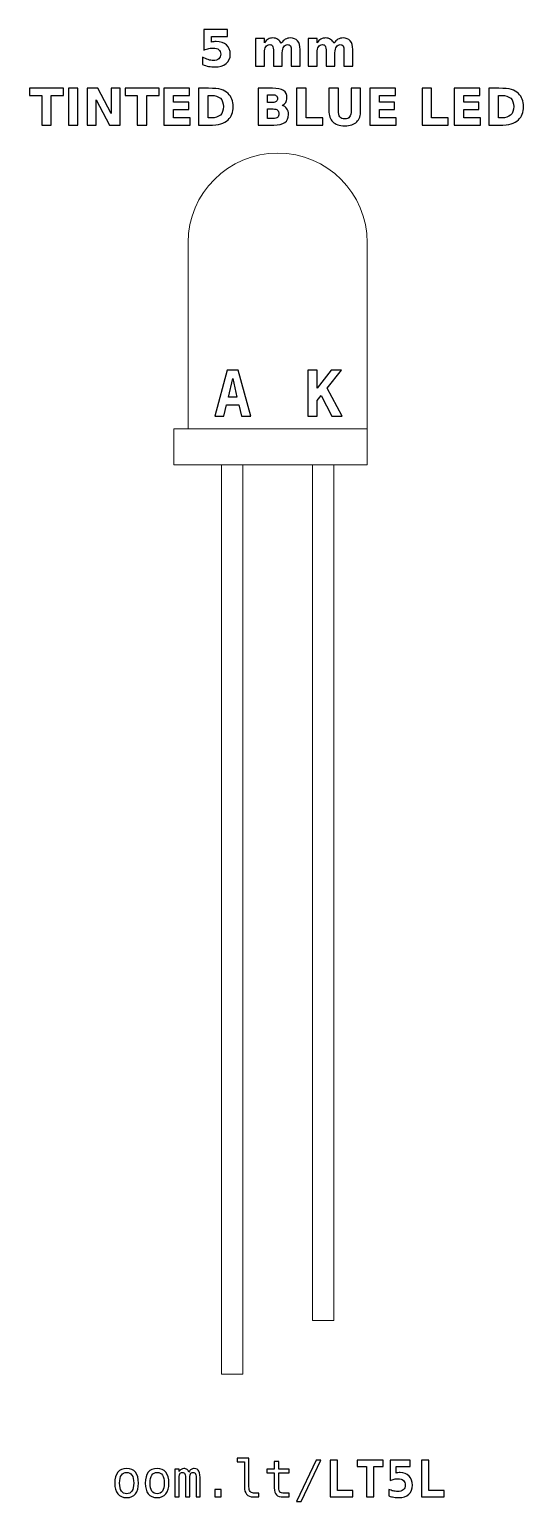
# Model space of a CAD drawing. Header units: centimetres. Extents: x -11.19 to -9.81, y -16.91 to -12.8.
import ezdxf

# ---------------------------------------------------------------- set-up
doc = ezdxf.new("R2010")
doc.units = ezdxf.units.CM
doc.header["$MEASUREMENT"] = 0
doc.layers.add('Layer 1', color=7, linetype='Continuous')

msp = doc.modelspace()

# ---------------------------------------------------------------- linework, layer by layer
at = {"layer": 'Layer 1', "color": 250, "lineweight": 20}
for points in [[(-10.79001, -14.01499), (-10.25001, -14.01499), (-10.25001, -13.91499), (-10.79001, -13.91499), (-10.79001, -14.01499)], [(-10.657, -16.55499), (-10.597, -16.55499), (-10.597, -14.01499), (-10.657, -14.01499), (-10.657, -16.55499)]]:
    msp.add_lwpolyline(points, close=True, dxfattribs=at)
at = {"layer": 'Layer 1', "color": 250}
for points, knots in [([(-10.70573, -12.7996), (-10.70573, -12.7996), (-10.63979, -12.7996), (-10.63979, -12.7996), (-10.63979, -12.7996), (-10.63979, -12.7996), (-10.63979, -12.8191), (-10.63979, -12.8191), (-10.63979, -12.8191), (-10.63979, -12.8191), (-10.68459, -12.8191), (-10.68459, -12.8191), (-10.68459, -12.8191), (-10.68459, -12.8191), (-10.68459, -12.83502), (-10.68459, -12.83502), (-10.68459, -12.83502), (-10.68257, -12.83448), (-10.68054, -12.83406), (-10.6785, -12.83375), (-10.6785, -12.83375), (-10.67645, -12.83344), (-10.67431, -12.8333), (-10.67212, -12.8333), (-10.67212, -12.8333), (-10.65957, -12.8333), (-10.64981, -12.83643), (-10.64282, -12.84271), (-10.64282, -12.84271), (-10.63584, -12.84897), (-10.63236, -12.85771), (-10.63236, -12.86891), (-10.63236, -12.86891), (-10.63236, -12.88003), (-10.63617, -12.88874), (-10.64376, -12.89504), (-10.64376, -12.89504), (-10.65136, -12.90132), (-10.66192, -12.90447), (-10.67542, -12.90447), (-10.67542, -12.90447), (-10.68125, -12.90447), (-10.68704, -12.9039), (-10.69275, -12.90278), (-10.69275, -12.90278), (-10.69847, -12.90165), (-10.70416, -12.89995), (-10.7098, -12.89765), (-10.7098, -12.89765), (-10.7098, -12.89765), (-10.7098, -12.87676), (-10.7098, -12.87676), (-10.7098, -12.87676), (-10.7042, -12.87999), (-10.69889, -12.88239), (-10.69386, -12.88398), (-10.69386, -12.88398), (-10.68882, -12.88561), (-10.68407, -12.88641), (-10.67963, -12.88641), (-10.67963, -12.88641), (-10.67318, -12.88641), (-10.66813, -12.88483), (-10.66443, -12.88168), (-10.66443, -12.88168), (-10.66074, -12.87855), (-10.65888, -12.8743), (-10.65888, -12.86891), (-10.65888, -12.86891), (-10.65888, -12.8635), (-10.66074, -12.85924), (-10.66443, -12.85612), (-10.66443, -12.85612), (-10.66813, -12.85299), (-10.67318, -12.85144), (-10.67963, -12.85144), (-10.67963, -12.85144), (-10.68344, -12.85144), (-10.68751, -12.85193), (-10.69181, -12.85292), (-10.69181, -12.85292), (-10.69614, -12.8539), (-10.70077, -12.85543), (-10.70573, -12.8575), (-10.70573, -12.8575), (-10.70573, -12.8575), (-10.70573, -12.7996), (-10.70573, -12.7996)], [0, 0, 0, 0, 0.0454545, 0.0454545, 0.0454545, 0.0454545, 0.0909091, 0.0909091, 0.0909091, 0.0909091, 0.1363636, 0.1363636, 0.1363636, 0.1363636, 0.1818182, 0.1818182, 0.1818182, 0.1818182, 0.2272727, 0.2272727, 0.2272727, 0.2272727, 0.2727273, 0.2727273, 0.2727273, 0.2727273, 0.3181818, 0.3181818, 0.3181818, 0.3181818, 0.3636364, 0.3636364, 0.3636364, 0.3636364, 0.4090909, 0.4090909, 0.4090909, 0.4090909, 0.4545455, 0.4545455, 0.4545455, 0.4545455, 0.5, 0.5, 0.5, 0.5, 0.5454545, 0.5454545, 0.5454545, 0.5454545, 0.5909091, 0.5909091, 0.5909091, 0.5909091, 0.6363636, 0.6363636, 0.6363636, 0.6363636, 0.6818182, 0.6818182, 0.6818182, 0.6818182, 0.7272727, 0.7272727, 0.7272727, 0.7272727, 0.7727273, 0.7727273, 0.7727273, 0.7727273, 0.8181818, 0.8181818, 0.8181818, 0.8181818, 0.8636364, 0.8636364, 0.8636364, 0.8636364, 0.9090909, 0.9090909, 0.9090909, 0.9090909, 0.9545455, 0.9545455, 0.9545455, 0.9545455, 1, 1, 1, 1]), ([(-10.49, -12.83812), (-10.48687, -12.83335), (-10.48318, -12.8297), (-10.47887, -12.82721), (-10.47887, -12.82721), (-10.47457, -12.82469), (-10.46987, -12.82345), (-10.46472, -12.82345), (-10.46472, -12.82345), (-10.45585, -12.82345), (-10.4491, -12.82618), (-10.44447, -12.83166), (-10.44447, -12.83166), (-10.43983, -12.83711), (-10.4375, -12.84506), (-10.4375, -12.85548), (-10.4375, -12.85548), (-10.4375, -12.85548), (-10.4375, -12.90247), (-10.4375, -12.90247), (-10.4375, -12.90247), (-10.4375, -12.90247), (-10.46232, -12.90247), (-10.46232, -12.90247), (-10.46232, -12.90247), (-10.46232, -12.90247), (-10.46232, -12.86223), (-10.46232, -12.86223), (-10.46232, -12.86223), (-10.46227, -12.86164), (-10.46225, -12.86103), (-10.46222, -12.86037), (-10.46222, -12.86037), (-10.4622, -12.85974), (-10.46218, -12.85882), (-10.46218, -12.85762), (-10.46218, -12.85762), (-10.46218, -12.85216), (-10.46297, -12.84819), (-10.4646, -12.84574), (-10.4646, -12.84574), (-10.4662, -12.84327), (-10.46878, -12.84205), (-10.47236, -12.84205), (-10.47236, -12.84205), (-10.47706, -12.84205), (-10.48066, -12.84398), (-10.48322, -12.84784), (-10.48322, -12.84784), (-10.48576, -12.85169), (-10.48708, -12.85727), (-10.48718, -12.86458), (-10.48718, -12.86458), (-10.48718, -12.86458), (-10.48718, -12.90247), (-10.48718, -12.90247), (-10.48718, -12.90247), (-10.48718, -12.90247), (-10.51199, -12.90247), (-10.51199, -12.90247), (-10.51199, -12.90247), (-10.51199, -12.90247), (-10.51199, -12.86223), (-10.51199, -12.86223), (-10.51199, -12.86223), (-10.51199, -12.85369), (-10.51272, -12.84819), (-10.5142, -12.84574), (-10.5142, -12.84574), (-10.51566, -12.84327), (-10.51827, -12.84205), (-10.52203, -12.84205), (-10.52203, -12.84205), (-10.52678, -12.84205), (-10.53043, -12.844), (-10.53299, -12.84788), (-10.53299, -12.84788), (-10.53555, -12.85176), (-10.53685, -12.85729), (-10.53685, -12.86451), (-10.53685, -12.86451), (-10.53685, -12.86451), (-10.53685, -12.90247), (-10.53685, -12.90247), (-10.53685, -12.90247), (-10.53685, -12.90247), (-10.56166, -12.90247), (-10.56166, -12.90247), (-10.56166, -12.90247), (-10.56166, -12.90247), (-10.56166, -12.82531), (-10.56166, -12.82531), (-10.56166, -12.82531), (-10.56166, -12.82531), (-10.53685, -12.82531), (-10.53685, -12.82531), (-10.53685, -12.82531), (-10.53685, -12.82531), (-10.53685, -12.83662), (-10.53685, -12.83662), (-10.53685, -12.83662), (-10.53381, -12.83224), (-10.53033, -12.82898), (-10.5264, -12.82676), (-10.5264, -12.82676), (-10.52248, -12.82455), (-10.51815, -12.82345), (-10.51342, -12.82345), (-10.51342, -12.82345), (-10.50811, -12.82345), (-10.50338, -12.82474), (-10.49931, -12.82731), (-10.49931, -12.82731), (-10.49522, -12.82989), (-10.49211, -12.83349), (-10.49, -12.83812)], [0, 0, 0, 0, 0.0344828, 0.0344828, 0.0344828, 0.0344828, 0.0689655, 0.0689655, 0.0689655, 0.0689655, 0.1034483, 0.1034483, 0.1034483, 0.1034483, 0.137931, 0.137931, 0.137931, 0.137931, 0.1724138, 0.1724138, 0.1724138, 0.1724138, 0.2068966, 0.2068966, 0.2068966, 0.2068966, 0.2413793, 0.2413793, 0.2413793, 0.2413793, 0.2758621, 0.2758621, 0.2758621, 0.2758621, 0.3103448, 0.3103448, 0.3103448, 0.3103448, 0.3448276, 0.3448276, 0.3448276, 0.3448276, 0.3793103, 0.3793103, 0.3793103, 0.3793103, 0.4137931, 0.4137931, 0.4137931, 0.4137931, 0.4482759, 0.4482759, 0.4482759, 0.4482759, 0.4827586, 0.4827586, 0.4827586, 0.4827586, 0.5172414, 0.5172414, 0.5172414, 0.5172414, 0.5517241, 0.5517241, 0.5517241, 0.5517241, 0.5862069, 0.5862069, 0.5862069, 0.5862069, 0.6206897, 0.6206897, 0.6206897, 0.6206897, 0.6551724, 0.6551724, 0.6551724, 0.6551724, 0.6896552, 0.6896552, 0.6896552, 0.6896552, 0.7241379, 0.7241379, 0.7241379, 0.7241379, 0.7586207, 0.7586207, 0.7586207, 0.7586207, 0.7931034, 0.7931034, 0.7931034, 0.7931034, 0.8275862, 0.8275862, 0.8275862, 0.8275862, 0.862069, 0.862069, 0.862069, 0.862069, 0.8965517, 0.8965517, 0.8965517, 0.8965517, 0.9310345, 0.9310345, 0.9310345, 0.9310345, 0.9655172, 0.9655172, 0.9655172, 0.9655172, 1, 1, 1, 1]), ([(-10.34296, -12.83812), (-10.33983, -12.83335), (-10.33614, -12.8297), (-10.33183, -12.82721), (-10.33183, -12.82721), (-10.32753, -12.82469), (-10.32283, -12.82345), (-10.31768, -12.82345), (-10.31768, -12.82345), (-10.30881, -12.82345), (-10.30206, -12.82618), (-10.29743, -12.83166), (-10.29743, -12.83166), (-10.29279, -12.83711), (-10.29046, -12.84506), (-10.29046, -12.85548), (-10.29046, -12.85548), (-10.29046, -12.85548), (-10.29046, -12.90247), (-10.29046, -12.90247), (-10.29046, -12.90247), (-10.29046, -12.90247), (-10.31528, -12.90247), (-10.31528, -12.90247), (-10.31528, -12.90247), (-10.31528, -12.90247), (-10.31528, -12.86223), (-10.31528, -12.86223), (-10.31528, -12.86223), (-10.31523, -12.86164), (-10.31521, -12.86103), (-10.31518, -12.86037), (-10.31518, -12.86037), (-10.31516, -12.85974), (-10.31514, -12.85882), (-10.31514, -12.85762), (-10.31514, -12.85762), (-10.31514, -12.85216), (-10.31593, -12.84819), (-10.31756, -12.84574), (-10.31756, -12.84574), (-10.31916, -12.84327), (-10.32174, -12.84205), (-10.32532, -12.84205), (-10.32532, -12.84205), (-10.33002, -12.84205), (-10.33362, -12.84398), (-10.33618, -12.84784), (-10.33618, -12.84784), (-10.33872, -12.85169), (-10.34004, -12.85727), (-10.34014, -12.86458), (-10.34014, -12.86458), (-10.34014, -12.86458), (-10.34014, -12.90247), (-10.34014, -12.90247), (-10.34014, -12.90247), (-10.34014, -12.90247), (-10.36495, -12.90247), (-10.36495, -12.90247), (-10.36495, -12.90247), (-10.36495, -12.90247), (-10.36495, -12.86223), (-10.36495, -12.86223), (-10.36495, -12.86223), (-10.36495, -12.85369), (-10.36568, -12.84819), (-10.36716, -12.84574), (-10.36716, -12.84574), (-10.36862, -12.84327), (-10.37123, -12.84205), (-10.37499, -12.84205), (-10.37499, -12.84205), (-10.37974, -12.84205), (-10.38339, -12.844), (-10.38595, -12.84788), (-10.38595, -12.84788), (-10.38851, -12.85176), (-10.38981, -12.85729), (-10.38981, -12.86451), (-10.38981, -12.86451), (-10.38981, -12.86451), (-10.38981, -12.90247), (-10.38981, -12.90247), (-10.38981, -12.90247), (-10.38981, -12.90247), (-10.41462, -12.90247), (-10.41462, -12.90247), (-10.41462, -12.90247), (-10.41462, -12.90247), (-10.41462, -12.82531), (-10.41462, -12.82531), (-10.41462, -12.82531), (-10.41462, -12.82531), (-10.38981, -12.82531), (-10.38981, -12.82531), (-10.38981, -12.82531), (-10.38981, -12.82531), (-10.38981, -12.83662), (-10.38981, -12.83662), (-10.38981, -12.83662), (-10.38677, -12.83224), (-10.38329, -12.82898), (-10.37936, -12.82676), (-10.37936, -12.82676), (-10.37544, -12.82455), (-10.37111, -12.82345), (-10.36638, -12.82345), (-10.36638, -12.82345), (-10.36107, -12.82345), (-10.35634, -12.82474), (-10.35227, -12.82731), (-10.35227, -12.82731), (-10.34818, -12.82989), (-10.34507, -12.83349), (-10.34296, -12.83812)], [0, 0, 0, 0, 0.0344828, 0.0344828, 0.0344828, 0.0344828, 0.0689655, 0.0689655, 0.0689655, 0.0689655, 0.1034483, 0.1034483, 0.1034483, 0.1034483, 0.137931, 0.137931, 0.137931, 0.137931, 0.1724138, 0.1724138, 0.1724138, 0.1724138, 0.2068966, 0.2068966, 0.2068966, 0.2068966, 0.2413793, 0.2413793, 0.2413793, 0.2413793, 0.2758621, 0.2758621, 0.2758621, 0.2758621, 0.3103448, 0.3103448, 0.3103448, 0.3103448, 0.3448276, 0.3448276, 0.3448276, 0.3448276, 0.3793103, 0.3793103, 0.3793103, 0.3793103, 0.4137931, 0.4137931, 0.4137931, 0.4137931, 0.4482759, 0.4482759, 0.4482759, 0.4482759, 0.4827586, 0.4827586, 0.4827586, 0.4827586, 0.5172414, 0.5172414, 0.5172414, 0.5172414, 0.5517241, 0.5517241, 0.5517241, 0.5517241, 0.5862069, 0.5862069, 0.5862069, 0.5862069, 0.6206897, 0.6206897, 0.6206897, 0.6206897, 0.6551724, 0.6551724, 0.6551724, 0.6551724, 0.6896552, 0.6896552, 0.6896552, 0.6896552, 0.7241379, 0.7241379, 0.7241379, 0.7241379, 0.7586207, 0.7586207, 0.7586207, 0.7586207, 0.7931034, 0.7931034, 0.7931034, 0.7931034, 0.8275862, 0.8275862, 0.8275862, 0.8275862, 0.862069, 0.862069, 0.862069, 0.862069, 0.8965517, 0.8965517, 0.8965517, 0.8965517, 0.9310345, 0.9310345, 0.9310345, 0.9310345, 0.9655172, 0.9655172, 0.9655172, 0.9655172, 1, 1, 1, 1]), ([(-11.19269, -12.96385), (-11.19269, -12.96385), (-11.09789, -12.96385), (-11.09789, -12.96385), (-11.09789, -12.96385), (-11.09789, -12.96385), (-11.09789, -12.98391), (-11.09789, -12.98391), (-11.09789, -12.98391), (-11.09789, -12.98391), (-11.13199, -12.98391), (-11.13199, -12.98391), (-11.13199, -12.98391), (-11.13199, -12.98391), (-11.13199, -13.06672), (-11.13199, -13.06672), (-11.13199, -13.06672), (-11.13199, -13.06672), (-11.15852, -13.06672), (-11.15852, -13.06672), (-11.15852, -13.06672), (-11.15852, -13.06672), (-11.15852, -12.98391), (-11.15852, -12.98391), (-11.15852, -12.98391), (-11.15852, -12.98391), (-11.19269, -12.98391), (-11.19269, -12.98391), (-11.19269, -12.98391), (-11.19269, -12.98391), (-11.19269, -12.96385), (-11.19269, -12.96385)], [0, 0, 0, 0, 0.125, 0.125, 0.125, 0.125, 0.25, 0.25, 0.25, 0.25, 0.375, 0.375, 0.375, 0.375, 0.5, 0.5, 0.5, 0.5, 0.625, 0.625, 0.625, 0.625, 0.75, 0.75, 0.75, 0.75, 0.875, 0.875, 0.875, 0.875, 1, 1, 1, 1]), ([(-11.08415, -12.96385), (-11.08415, -12.96385), (-11.05762, -12.96385), (-11.05762, -12.96385), (-11.05762, -12.96385), (-11.05762, -12.96385), (-11.05762, -13.06672), (-11.05762, -13.06672), (-11.05762, -13.06672), (-11.05762, -13.06672), (-11.08415, -13.06672), (-11.08415, -13.06672), (-11.08415, -13.06672), (-11.08415, -13.06672), (-11.08415, -12.96385), (-11.08415, -12.96385)], [0, 0, 0, 0, 0.25, 0.25, 0.25, 0.25, 0.5, 0.5, 0.5, 0.5, 0.75, 0.75, 0.75, 0.75, 1, 1, 1, 1]), ([(-11.03166, -12.96385), (-11.03166, -12.96385), (-11.00203, -12.96385), (-11.00203, -12.96385), (-11.00203, -12.96385), (-11.00203, -12.96385), (-10.96461, -13.03441), (-10.96461, -13.03441), (-10.96461, -13.03441), (-10.96461, -13.03441), (-10.96461, -12.96385), (-10.96461, -12.96385), (-10.96461, -12.96385), (-10.96461, -12.96385), (-10.93947, -12.96385), (-10.93947, -12.96385), (-10.93947, -12.96385), (-10.93947, -12.96385), (-10.93947, -13.06672), (-10.93947, -13.06672), (-10.93947, -13.06672), (-10.93947, -13.06672), (-10.9691, -13.06672), (-10.9691, -13.06672), (-10.9691, -13.06672), (-10.9691, -13.06672), (-11.00652, -12.99616), (-11.00652, -12.99616), (-11.00652, -12.99616), (-11.00652, -12.99616), (-11.00652, -13.06672), (-11.00652, -13.06672), (-11.00652, -13.06672), (-11.00652, -13.06672), (-11.03166, -13.06672), (-11.03166, -13.06672), (-11.03166, -13.06672), (-11.03166, -13.06672), (-11.03166, -12.96385), (-11.03166, -12.96385)], [0, 0, 0, 0, 0.1, 0.1, 0.1, 0.1, 0.2, 0.2, 0.2, 0.2, 0.3, 0.3, 0.3, 0.3, 0.4, 0.4, 0.4, 0.4, 0.5, 0.5, 0.5, 0.5, 0.6, 0.6, 0.6, 0.6, 0.7, 0.7, 0.7, 0.7, 0.8, 0.8, 0.8, 0.8, 0.9, 0.9, 0.9, 0.9, 1, 1, 1, 1]), ([(-10.92585, -12.96385), (-10.92585, -12.96385), (-10.83105, -12.96385), (-10.83105, -12.96385), (-10.83105, -12.96385), (-10.83105, -12.96385), (-10.83105, -12.98391), (-10.83105, -12.98391), (-10.83105, -12.98391), (-10.83105, -12.98391), (-10.86515, -12.98391), (-10.86515, -12.98391), (-10.86515, -12.98391), (-10.86515, -12.98391), (-10.86515, -13.06672), (-10.86515, -13.06672), (-10.86515, -13.06672), (-10.86515, -13.06672), (-10.89168, -13.06672), (-10.89168, -13.06672), (-10.89168, -13.06672), (-10.89168, -13.06672), (-10.89168, -12.98391), (-10.89168, -12.98391), (-10.89168, -12.98391), (-10.89168, -12.98391), (-10.92585, -12.98391), (-10.92585, -12.98391), (-10.92585, -12.98391), (-10.92585, -12.98391), (-10.92585, -12.96385), (-10.92585, -12.96385)], [0, 0, 0, 0, 0.125, 0.125, 0.125, 0.125, 0.25, 0.25, 0.25, 0.25, 0.375, 0.375, 0.375, 0.375, 0.5, 0.5, 0.5, 0.5, 0.625, 0.625, 0.625, 0.625, 0.75, 0.75, 0.75, 0.75, 0.875, 0.875, 0.875, 0.875, 1, 1, 1, 1]), ([(-10.81731, -12.96385), (-10.81731, -12.96385), (-10.74572, -12.96385), (-10.74572, -12.96385), (-10.74572, -12.96385), (-10.74572, -12.96385), (-10.74572, -12.98391), (-10.74572, -12.98391), (-10.74572, -12.98391), (-10.74572, -12.98391), (-10.79078, -12.98391), (-10.79078, -12.98391), (-10.79078, -12.98391), (-10.79078, -12.98391), (-10.79078, -13.00306), (-10.79078, -13.00306), (-10.79078, -13.00306), (-10.79078, -13.00306), (-10.74843, -13.00306), (-10.74843, -13.00306), (-10.74843, -13.00306), (-10.74843, -13.00306), (-10.74843, -13.02312), (-10.74843, -13.02312), (-10.74843, -13.02312), (-10.74843, -13.02312), (-10.79078, -13.02312), (-10.79078, -13.02312), (-10.79078, -13.02312), (-10.79078, -13.02312), (-10.79078, -13.04666), (-10.79078, -13.04666), (-10.79078, -13.04666), (-10.79078, -13.04666), (-10.74422, -13.04666), (-10.74422, -13.04666), (-10.74422, -13.04666), (-10.74422, -13.04666), (-10.74422, -13.06672), (-10.74422, -13.06672), (-10.74422, -13.06672), (-10.74422, -13.06672), (-10.81731, -13.06672), (-10.81731, -13.06672), (-10.81731, -13.06672), (-10.81731, -13.06672), (-10.81731, -12.96385), (-10.81731, -12.96385)], [0, 0, 0, 0, 0.0833333, 0.0833333, 0.0833333, 0.0833333, 0.1666667, 0.1666667, 0.1666667, 0.1666667, 0.25, 0.25, 0.25, 0.25, 0.3333333, 0.3333333, 0.3333333, 0.3333333, 0.4166667, 0.4166667, 0.4166667, 0.4166667, 0.5, 0.5, 0.5, 0.5, 0.5833333, 0.5833333, 0.5833333, 0.5833333, 0.6666667, 0.6666667, 0.6666667, 0.6666667, 0.75, 0.75, 0.75, 0.75, 0.8333333, 0.8333333, 0.8333333, 0.8333333, 0.9166667, 0.9166667, 0.9166667, 0.9166667, 1, 1, 1, 1]), ([(-10.72091, -12.96385), (-10.72091, -12.96385), (-10.69292, -12.96385), (-10.69292, -12.96385), (-10.69292, -12.96385), (-10.67731, -12.96385), (-10.66569, -12.96496), (-10.65805, -12.96719), (-10.65805, -12.96719), (-10.6504, -12.96942), (-10.64384, -12.97319), (-10.63836, -12.97853), (-10.63836, -12.97853), (-10.63354, -12.98316), (-10.62997, -12.98852), (-10.62761, -12.99459), (-10.62761, -12.99459), (-10.62529, -13.00063), (-10.62411, -13.0075), (-10.62411, -13.01519), (-10.62411, -13.01519), (-10.62411, -13.02295), (-10.62529, -13.02987), (-10.62761, -13.03596), (-10.62761, -13.03596), (-10.62997, -13.04205), (-10.63354, -13.04741), (-10.63836, -13.05204), (-10.63836, -13.05204), (-10.64389, -13.05738), (-10.6505, -13.06115), (-10.65821, -13.06338), (-10.65821, -13.06338), (-10.66593, -13.06561), (-10.6775, -13.06672), (-10.69292, -13.06672), (-10.69292, -13.06672), (-10.69292, -13.06672), (-10.72091, -13.06672), (-10.72091, -13.06672), (-10.72091, -13.06672), (-10.72091, -13.06672), (-10.72091, -12.96385), (-10.72091, -12.96385)], [0, 0, 0, 0, 0.0909091, 0.0909091, 0.0909091, 0.0909091, 0.1818182, 0.1818182, 0.1818182, 0.1818182, 0.2727273, 0.2727273, 0.2727273, 0.2727273, 0.3636364, 0.3636364, 0.3636364, 0.3636364, 0.4545455, 0.4545455, 0.4545455, 0.4545455, 0.5454545, 0.5454545, 0.5454545, 0.5454545, 0.6363636, 0.6363636, 0.6363636, 0.6363636, 0.7272727, 0.7272727, 0.7272727, 0.7272727, 0.8181818, 0.8181818, 0.8181818, 0.8181818, 0.9090909, 0.9090909, 0.9090909, 0.9090909, 1, 1, 1, 1]), ([(-10.69438, -12.98391), (-10.69438, -12.98391), (-10.69438, -13.04666), (-10.69438, -13.04666), (-10.69438, -13.04666), (-10.69438, -13.04666), (-10.68488, -13.04666), (-10.68488, -13.04666), (-10.68488, -13.04666), (-10.67404, -13.04666), (-10.66576, -13.04398), (-10.66005, -13.03859), (-10.66005, -13.03859), (-10.65433, -13.03323), (-10.65146, -13.02542), (-10.65146, -13.01519), (-10.65146, -13.01519), (-10.65146, -13.00498), (-10.65431, -12.99722), (-10.66, -12.99191), (-10.66, -12.99191), (-10.66569, -12.98657), (-10.67399, -12.98391), (-10.68488, -12.98391), (-10.68488, -12.98391), (-10.68488, -12.98391), (-10.69438, -12.98391), (-10.69438, -12.98391)], [0, 0, 0, 0, 0.1428571, 0.1428571, 0.1428571, 0.1428571, 0.2857143, 0.2857143, 0.2857143, 0.2857143, 0.4285714, 0.4285714, 0.4285714, 0.4285714, 0.5714286, 0.5714286, 0.5714286, 0.5714286, 0.7142857, 0.7142857, 0.7142857, 0.7142857, 0.8571429, 0.8571429, 0.8571429, 0.8571429, 1, 1, 1, 1]), ([(-10.48789, -13.01166), (-10.4822, -13.01331), (-10.47778, -13.01637), (-10.47465, -13.02084), (-10.47465, -13.02084), (-10.47152, -13.02528), (-10.46997, -13.03076), (-10.46997, -13.03723), (-10.46997, -13.03723), (-10.46997, -13.04715), (-10.47334, -13.05454), (-10.48004, -13.05941), (-10.48004, -13.05941), (-10.48674, -13.06427), (-10.49695, -13.06672), (-10.51064, -13.06672), (-10.51064, -13.06672), (-10.51064, -13.06672), (-10.55466, -13.06672), (-10.55466, -13.06672), (-10.55466, -13.06672), (-10.55466, -13.06672), (-10.55466, -12.96385), (-10.55466, -12.96385), (-10.55466, -12.96385), (-10.55466, -12.96385), (-10.51484, -12.96385), (-10.51484, -12.96385), (-10.51484, -12.96385), (-10.50055, -12.96385), (-10.4902, -12.96601), (-10.4838, -12.97032), (-10.4838, -12.97032), (-10.47738, -12.97465), (-10.47418, -12.98156), (-10.47418, -12.99106), (-10.47418, -12.99106), (-10.47418, -12.99607), (-10.47536, -13.00033), (-10.47769, -13.00386), (-10.47769, -13.00386), (-10.48004, -13.00736), (-10.48342, -13.00997), (-10.48789, -13.01166)], [0, 0, 0, 0, 0.0909091, 0.0909091, 0.0909091, 0.0909091, 0.1818182, 0.1818182, 0.1818182, 0.1818182, 0.2727273, 0.2727273, 0.2727273, 0.2727273, 0.3636364, 0.3636364, 0.3636364, 0.3636364, 0.4545455, 0.4545455, 0.4545455, 0.4545455, 0.5454545, 0.5454545, 0.5454545, 0.5454545, 0.6363636, 0.6363636, 0.6363636, 0.6363636, 0.7272727, 0.7272727, 0.7272727, 0.7272727, 0.8181818, 0.8181818, 0.8181818, 0.8181818, 0.9090909, 0.9090909, 0.9090909, 0.9090909, 1, 1, 1, 1]), ([(-10.51346, -13.00367), (-10.50927, -13.00367), (-10.5061, -13.00275), (-10.50396, -13.00092), (-10.50396, -13.00092), (-10.50179, -12.99908), (-10.50071, -12.99638), (-10.50071, -12.99278), (-10.50071, -12.99278), (-10.50071, -12.98925), (-10.50179, -12.98657), (-10.50396, -12.98471), (-10.50396, -12.98471), (-10.5061, -12.98285), (-10.50927, -12.98191), (-10.51346, -12.98191), (-10.51346, -12.98191), (-10.51346, -12.98191), (-10.52813, -12.98191), (-10.52813, -12.98191), (-10.52813, -12.98191), (-10.52813, -12.98191), (-10.52813, -13.00367), (-10.52813, -13.00367), (-10.52813, -13.00367), (-10.52813, -13.00367), (-10.51346, -13.00367), (-10.51346, -13.00367)], [0, 0, 0, 0, 0.1428571, 0.1428571, 0.1428571, 0.1428571, 0.2857143, 0.2857143, 0.2857143, 0.2857143, 0.4285714, 0.4285714, 0.4285714, 0.4285714, 0.5714286, 0.5714286, 0.5714286, 0.5714286, 0.7142857, 0.7142857, 0.7142857, 0.7142857, 0.8571429, 0.8571429, 0.8571429, 0.8571429, 1, 1, 1, 1]), ([(-10.44711, -12.96385), (-10.44711, -12.96385), (-10.42058, -12.96385), (-10.42058, -12.96385), (-10.42058, -12.96385), (-10.42058, -12.96385), (-10.42058, -13.04666), (-10.42058, -13.04666), (-10.42058, -13.04666), (-10.42058, -13.04666), (-10.37402, -13.04666), (-10.37402, -13.04666), (-10.37402, -13.04666), (-10.37402, -13.04666), (-10.37402, -13.06672), (-10.37402, -13.06672), (-10.37402, -13.06672), (-10.37402, -13.06672), (-10.44711, -13.06672), (-10.44711, -13.06672), (-10.44711, -13.06672), (-10.44711, -13.06672), (-10.44711, -12.96385), (-10.44711, -12.96385)], [0, 0, 0, 0, 0.1666667, 0.1666667, 0.1666667, 0.1666667, 0.3333333, 0.3333333, 0.3333333, 0.3333333, 0.5, 0.5, 0.5, 0.5, 0.6666667, 0.6666667, 0.6666667, 0.6666667, 0.8333333, 0.8333333, 0.8333333, 0.8333333, 1, 1, 1, 1]), ([(-10.3572, -12.96385), (-10.3572, -12.96385), (-10.33067, -12.96385), (-10.33067, -12.96385), (-10.33067, -12.96385), (-10.33067, -12.96385), (-10.33067, -13.02552), (-10.33067, -13.02552), (-10.33067, -13.02552), (-10.33067, -13.03401), (-10.32929, -13.0401), (-10.32651, -13.04374), (-10.32651, -13.04374), (-10.32373, -13.04739), (-10.3192, -13.04922), (-10.31289, -13.04922), (-10.31289, -13.04922), (-10.30654, -13.04922), (-10.30198, -13.04739), (-10.29921, -13.04374), (-10.29921, -13.04374), (-10.29643, -13.0401), (-10.29504, -13.03401), (-10.29504, -13.02552), (-10.29504, -13.02552), (-10.29504, -13.02552), (-10.29504, -12.96385), (-10.29504, -12.96385), (-10.29504, -12.96385), (-10.29504, -12.96385), (-10.26851, -12.96385), (-10.26851, -12.96385), (-10.26851, -12.96385), (-10.26851, -12.96385), (-10.26851, -13.02552), (-10.26851, -13.02552), (-10.26851, -13.02552), (-10.26851, -13.04007), (-10.27216, -13.05092), (-10.27947, -13.05804), (-10.27947, -13.05804), (-10.28676, -13.06517), (-10.29791, -13.06872), (-10.31289, -13.06872), (-10.31289, -13.06872), (-10.32783, -13.06872), (-10.33895, -13.06517), (-10.34624, -13.05804), (-10.34624, -13.05804), (-10.35356, -13.05092), (-10.3572, -13.04007), (-10.3572, -13.02552), (-10.3572, -13.02552), (-10.3572, -13.02552), (-10.3572, -12.96385), (-10.3572, -12.96385)], [0, 0, 0, 0, 0.0714286, 0.0714286, 0.0714286, 0.0714286, 0.1428571, 0.1428571, 0.1428571, 0.1428571, 0.2142857, 0.2142857, 0.2142857, 0.2142857, 0.2857143, 0.2857143, 0.2857143, 0.2857143, 0.3571429, 0.3571429, 0.3571429, 0.3571429, 0.4285714, 0.4285714, 0.4285714, 0.4285714, 0.5, 0.5, 0.5, 0.5, 0.5714286, 0.5714286, 0.5714286, 0.5714286, 0.6428571, 0.6428571, 0.6428571, 0.6428571, 0.7142857, 0.7142857, 0.7142857, 0.7142857, 0.7857143, 0.7857143, 0.7857143, 0.7857143, 0.8571429, 0.8571429, 0.8571429, 0.8571429, 0.9285714, 0.9285714, 0.9285714, 0.9285714, 1, 1, 1, 1]), ([(-10.24262, -12.96385), (-10.24262, -12.96385), (-10.17103, -12.96385), (-10.17103, -12.96385), (-10.17103, -12.96385), (-10.17103, -12.96385), (-10.17103, -12.98391), (-10.17103, -12.98391), (-10.17103, -12.98391), (-10.17103, -12.98391), (-10.21609, -12.98391), (-10.21609, -12.98391), (-10.21609, -12.98391), (-10.21609, -12.98391), (-10.21609, -13.00306), (-10.21609, -13.00306), (-10.21609, -13.00306), (-10.21609, -13.00306), (-10.17374, -13.00306), (-10.17374, -13.00306), (-10.17374, -13.00306), (-10.17374, -13.00306), (-10.17374, -13.02312), (-10.17374, -13.02312), (-10.17374, -13.02312), (-10.17374, -13.02312), (-10.21609, -13.02312), (-10.21609, -13.02312), (-10.21609, -13.02312), (-10.21609, -13.02312), (-10.21609, -13.04666), (-10.21609, -13.04666), (-10.21609, -13.04666), (-10.21609, -13.04666), (-10.16953, -13.04666), (-10.16953, -13.04666), (-10.16953, -13.04666), (-10.16953, -13.04666), (-10.16953, -13.06672), (-10.16953, -13.06672), (-10.16953, -13.06672), (-10.16953, -13.06672), (-10.24262, -13.06672), (-10.24262, -13.06672), (-10.24262, -13.06672), (-10.24262, -13.06672), (-10.24262, -12.96385), (-10.24262, -12.96385)], [0, 0, 0, 0, 0.0833333, 0.0833333, 0.0833333, 0.0833333, 0.1666667, 0.1666667, 0.1666667, 0.1666667, 0.25, 0.25, 0.25, 0.25, 0.3333333, 0.3333333, 0.3333333, 0.3333333, 0.4166667, 0.4166667, 0.4166667, 0.4166667, 0.5, 0.5, 0.5, 0.5, 0.5833333, 0.5833333, 0.5833333, 0.5833333, 0.6666667, 0.6666667, 0.6666667, 0.6666667, 0.75, 0.75, 0.75, 0.75, 0.8333333, 0.8333333, 0.8333333, 0.8333333, 0.9166667, 0.9166667, 0.9166667, 0.9166667, 1, 1, 1, 1]), ([(-10.09709, -12.96385), (-10.09709, -12.96385), (-10.07056, -12.96385), (-10.07056, -12.96385), (-10.07056, -12.96385), (-10.07056, -12.96385), (-10.07056, -13.04666), (-10.07056, -13.04666), (-10.07056, -13.04666), (-10.07056, -13.04666), (-10.024, -13.04666), (-10.024, -13.04666), (-10.024, -13.04666), (-10.024, -13.04666), (-10.024, -13.06672), (-10.024, -13.06672), (-10.024, -13.06672), (-10.024, -13.06672), (-10.09709, -13.06672), (-10.09709, -13.06672), (-10.09709, -13.06672), (-10.09709, -13.06672), (-10.09709, -12.96385), (-10.09709, -12.96385)], [0, 0, 0, 0, 0.1666667, 0.1666667, 0.1666667, 0.1666667, 0.3333333, 0.3333333, 0.3333333, 0.3333333, 0.5, 0.5, 0.5, 0.5, 0.6666667, 0.6666667, 0.6666667, 0.6666667, 0.8333333, 0.8333333, 0.8333333, 0.8333333, 1, 1, 1, 1]), ([(-10.00718, -12.96385), (-10.00718, -12.96385), (-9.93559, -12.96385), (-9.93559, -12.96385), (-9.93559, -12.96385), (-9.93559, -12.96385), (-9.93559, -12.98391), (-9.93559, -12.98391), (-9.93559, -12.98391), (-9.93559, -12.98391), (-9.98065, -12.98391), (-9.98065, -12.98391), (-9.98065, -12.98391), (-9.98065, -12.98391), (-9.98065, -13.00306), (-9.98065, -13.00306), (-9.98065, -13.00306), (-9.98065, -13.00306), (-9.9383, -13.00306), (-9.9383, -13.00306), (-9.9383, -13.00306), (-9.9383, -13.00306), (-9.9383, -13.02312), (-9.9383, -13.02312), (-9.9383, -13.02312), (-9.9383, -13.02312), (-9.98065, -13.02312), (-9.98065, -13.02312), (-9.98065, -13.02312), (-9.98065, -13.02312), (-9.98065, -13.04666), (-9.98065, -13.04666), (-9.98065, -13.04666), (-9.98065, -13.04666), (-9.93409, -13.04666), (-9.93409, -13.04666), (-9.93409, -13.04666), (-9.93409, -13.04666), (-9.93409, -13.06672), (-9.93409, -13.06672), (-9.93409, -13.06672), (-9.93409, -13.06672), (-10.00718, -13.06672), (-10.00718, -13.06672), (-10.00718, -13.06672), (-10.00718, -13.06672), (-10.00718, -12.96385), (-10.00718, -12.96385)], [0, 0, 0, 0, 0.0833333, 0.0833333, 0.0833333, 0.0833333, 0.1666667, 0.1666667, 0.1666667, 0.1666667, 0.25, 0.25, 0.25, 0.25, 0.3333333, 0.3333333, 0.3333333, 0.3333333, 0.4166667, 0.4166667, 0.4166667, 0.4166667, 0.5, 0.5, 0.5, 0.5, 0.5833333, 0.5833333, 0.5833333, 0.5833333, 0.6666667, 0.6666667, 0.6666667, 0.6666667, 0.75, 0.75, 0.75, 0.75, 0.8333333, 0.8333333, 0.8333333, 0.8333333, 0.9166667, 0.9166667, 0.9166667, 0.9166667, 1, 1, 1, 1]), ([(-9.91078, -12.96385), (-9.91078, -12.96385), (-9.88279, -12.96385), (-9.88279, -12.96385), (-9.88279, -12.96385), (-9.86718, -12.96385), (-9.85556, -12.96496), (-9.84792, -12.96719), (-9.84792, -12.96719), (-9.84027, -12.96942), (-9.83371, -12.97319), (-9.82823, -12.97853), (-9.82823, -12.97853), (-9.82341, -12.98316), (-9.81984, -12.98852), (-9.81748, -12.99459), (-9.81748, -12.99459), (-9.81516, -13.00063), (-9.81398, -13.0075), (-9.81398, -13.01519), (-9.81398, -13.01519), (-9.81398, -13.02295), (-9.81516, -13.02987), (-9.81748, -13.03596), (-9.81748, -13.03596), (-9.81984, -13.04205), (-9.82341, -13.04741), (-9.82823, -13.05204), (-9.82823, -13.05204), (-9.83376, -13.05738), (-9.84037, -13.06115), (-9.84808, -13.06338), (-9.84808, -13.06338), (-9.8558, -13.06561), (-9.86737, -13.06672), (-9.88279, -13.06672), (-9.88279, -13.06672), (-9.88279, -13.06672), (-9.91078, -13.06672), (-9.91078, -13.06672), (-9.91078, -13.06672), (-9.91078, -13.06672), (-9.91078, -12.96385), (-9.91078, -12.96385)], [0, 0, 0, 0, 0.0909091, 0.0909091, 0.0909091, 0.0909091, 0.1818182, 0.1818182, 0.1818182, 0.1818182, 0.2727273, 0.2727273, 0.2727273, 0.2727273, 0.3636364, 0.3636364, 0.3636364, 0.3636364, 0.4545455, 0.4545455, 0.4545455, 0.4545455, 0.5454545, 0.5454545, 0.5454545, 0.5454545, 0.6363636, 0.6363636, 0.6363636, 0.6363636, 0.7272727, 0.7272727, 0.7272727, 0.7272727, 0.8181818, 0.8181818, 0.8181818, 0.8181818, 0.9090909, 0.9090909, 0.9090909, 0.9090909, 1, 1, 1, 1]), ([(-9.88425, -12.98391), (-9.88425, -12.98391), (-9.88425, -13.04666), (-9.88425, -13.04666), (-9.88425, -13.04666), (-9.88425, -13.04666), (-9.87475, -13.04666), (-9.87475, -13.04666), (-9.87475, -13.04666), (-9.86391, -13.04666), (-9.85563, -13.04398), (-9.84992, -13.03859), (-9.84992, -13.03859), (-9.8442, -13.03323), (-9.84133, -13.02542), (-9.84133, -13.01519), (-9.84133, -13.01519), (-9.84133, -13.00498), (-9.84418, -12.99722), (-9.84987, -12.99191), (-9.84987, -12.99191), (-9.85556, -12.98657), (-9.86386, -12.98391), (-9.87475, -12.98391), (-9.87475, -12.98391), (-9.87475, -12.98391), (-9.88425, -12.98391), (-9.88425, -12.98391)], [0, 0, 0, 0, 0.1428571, 0.1428571, 0.1428571, 0.1428571, 0.2857143, 0.2857143, 0.2857143, 0.2857143, 0.4285714, 0.4285714, 0.4285714, 0.4285714, 0.5714286, 0.5714286, 0.5714286, 0.5714286, 0.7142857, 0.7142857, 0.7142857, 0.7142857, 0.8571429, 0.8571429, 0.8571429, 0.8571429, 1, 1, 1, 1]), ([(-10.51256, -13.04866), (-10.50722, -13.04866), (-10.50323, -13.04753), (-10.50052, -13.04529), (-10.50052, -13.04529), (-10.49784, -13.04304), (-10.4965, -13.03963), (-10.4965, -13.03509), (-10.4965, -13.03509), (-10.4965, -13.03064), (-10.49784, -13.0273), (-10.5005, -13.02507), (-10.5005, -13.02507), (-10.50316, -13.02283), (-10.50718, -13.02173), (-10.51256, -13.02173), (-10.51256, -13.02173), (-10.51256, -13.02173), (-10.52813, -13.02173), (-10.52813, -13.02173), (-10.52813, -13.02173), (-10.52813, -13.02173), (-10.52813, -13.04866), (-10.52813, -13.04866), (-10.52813, -13.04866), (-10.52813, -13.04866), (-10.51256, -13.04866), (-10.51256, -13.04866)], [0, 0, 0, 0, 0.1428571, 0.1428571, 0.1428571, 0.1428571, 0.2857143, 0.2857143, 0.2857143, 0.2857143, 0.4285714, 0.4285714, 0.4285714, 0.4285714, 0.5714286, 0.5714286, 0.5714286, 0.5714286, 0.7142857, 0.7142857, 0.7142857, 0.7142857, 0.8571429, 0.8571429, 0.8571429, 0.8571429, 1, 1, 1, 1]), ([(-10.64111, -13.75069), (-10.64111, -13.75069), (-10.61003, -13.75069), (-10.61003, -13.75069), (-10.61003, -13.75069), (-10.61003, -13.75069), (-10.57532, -13.87928), (-10.57532, -13.87928), (-10.57532, -13.87928), (-10.57532, -13.87928), (-10.60072, -13.87928), (-10.60072, -13.87928), (-10.60072, -13.87928), (-10.60072, -13.87928), (-10.60865, -13.8475), (-10.60865, -13.8475), (-10.60865, -13.8475), (-10.60865, -13.8475), (-10.64267, -13.8475), (-10.64267, -13.8475), (-10.64267, -13.8475), (-10.64267, -13.8475), (-10.65043, -13.87928), (-10.65043, -13.87928), (-10.65043, -13.87928), (-10.65043, -13.87928), (-10.67583, -13.87928), (-10.67583, -13.87928), (-10.67583, -13.87928), (-10.67583, -13.87928), (-10.64111, -13.75069), (-10.64111, -13.75069)], [0, 0, 0, 0, 0.125, 0.125, 0.125, 0.125, 0.25, 0.25, 0.25, 0.25, 0.375, 0.375, 0.375, 0.375, 0.5, 0.5, 0.5, 0.5, 0.625, 0.625, 0.625, 0.625, 0.75, 0.75, 0.75, 0.75, 0.875, 0.875, 0.875, 0.875, 1, 1, 1, 1]), ([(-10.41568, -13.75069), (-10.41568, -13.75069), (-10.39028, -13.75069), (-10.39028, -13.75069), (-10.39028, -13.75069), (-10.39028, -13.75069), (-10.39028, -13.80149), (-10.39028, -13.80149), (-10.39028, -13.80149), (-10.39028, -13.80149), (-10.35047, -13.75069), (-10.35047, -13.75069), (-10.35047, -13.75069), (-10.35047, -13.75069), (-10.32172, -13.75069), (-10.32172, -13.75069), (-10.32172, -13.75069), (-10.32172, -13.75069), (-10.36229, -13.80135), (-10.36229, -13.80135), (-10.36229, -13.80135), (-10.36229, -13.80135), (-10.32025, -13.87928), (-10.32025, -13.87928), (-10.32025, -13.87928), (-10.32025, -13.87928), (-10.3485, -13.87928), (-10.3485, -13.87928), (-10.3485, -13.87928), (-10.3485, -13.87928), (-10.37899, -13.82139), (-10.37899, -13.82139), (-10.37899, -13.82139), (-10.37899, -13.82139), (-10.39028, -13.83571), (-10.39028, -13.83571), (-10.39028, -13.83571), (-10.39028, -13.83571), (-10.39028, -13.87928), (-10.39028, -13.87928), (-10.39028, -13.87928), (-10.39028, -13.87928), (-10.41568, -13.87928), (-10.41568, -13.87928), (-10.41568, -13.87928), (-10.41568, -13.87928), (-10.41568, -13.75069), (-10.41568, -13.75069)], [0, 0, 0, 0, 0.0833333, 0.0833333, 0.0833333, 0.0833333, 0.1666667, 0.1666667, 0.1666667, 0.1666667, 0.25, 0.25, 0.25, 0.25, 0.3333333, 0.3333333, 0.3333333, 0.3333333, 0.4166667, 0.4166667, 0.4166667, 0.4166667, 0.5, 0.5, 0.5, 0.5, 0.5833333, 0.5833333, 0.5833333, 0.5833333, 0.6666667, 0.6666667, 0.6666667, 0.6666667, 0.75, 0.75, 0.75, 0.75, 0.8333333, 0.8333333, 0.8333333, 0.8333333, 0.9166667, 0.9166667, 0.9166667, 0.9166667, 1, 1, 1, 1]), ([(-10.62562, -13.77395), (-10.62562, -13.77395), (-10.63758, -13.82657), (-10.63758, -13.82657), (-10.63758, -13.82657), (-10.63758, -13.82657), (-10.61356, -13.82657), (-10.61356, -13.82657), (-10.61356, -13.82657), (-10.61356, -13.82657), (-10.62562, -13.77395), (-10.62562, -13.77395)], [0, 0, 0, 0, 0.3333333, 0.3333333, 0.3333333, 0.3333333, 0.6666667, 0.6666667, 0.6666667, 0.6666667, 1, 1, 1, 1]), ([(-10.58016, -16.86946), (-10.58016, -16.87515), (-10.57913, -16.87943), (-10.57704, -16.88232), (-10.57704, -16.88232), (-10.57494, -16.88521), (-10.57186, -16.88667), (-10.56777, -16.88667), (-10.56777, -16.88667), (-10.56777, -16.88667), (-10.55295, -16.88667), (-10.55295, -16.88667), (-10.55295, -16.88667), (-10.55295, -16.88667), (-10.55295, -16.89742), (-10.55295, -16.89742), (-10.55295, -16.89742), (-10.55295, -16.89742), (-10.56899, -16.89742), (-10.56899, -16.89742), (-10.56899, -16.89742), (-10.57659, -16.89742), (-10.58244, -16.89497), (-10.58661, -16.89011), (-10.58661, -16.89011), (-10.59077, -16.88524), (-10.59284, -16.87835), (-10.59284, -16.86946), (-10.59284, -16.86946), (-10.59284, -16.86946), (-10.59284, -16.79937), (-10.59284, -16.79937), (-10.59284, -16.79937), (-10.59284, -16.79937), (-10.61316, -16.79937), (-10.61316, -16.79937), (-10.61316, -16.79937), (-10.61316, -16.79937), (-10.61316, -16.78945), (-10.61316, -16.78945), (-10.61316, -16.78945), (-10.61316, -16.78945), (-10.58016, -16.78945), (-10.58016, -16.78945), (-10.58016, -16.78945), (-10.58016, -16.78945), (-10.58016, -16.86946), (-10.58016, -16.86946)], [0, 0, 0, 0, 0.0833333, 0.0833333, 0.0833333, 0.0833333, 0.1666667, 0.1666667, 0.1666667, 0.1666667, 0.25, 0.25, 0.25, 0.25, 0.3333333, 0.3333333, 0.3333333, 0.3333333, 0.4166667, 0.4166667, 0.4166667, 0.4166667, 0.5, 0.5, 0.5, 0.5, 0.5833333, 0.5833333, 0.5833333, 0.5833333, 0.6666667, 0.6666667, 0.6666667, 0.6666667, 0.75, 0.75, 0.75, 0.75, 0.8333333, 0.8333333, 0.8333333, 0.8333333, 0.9166667, 0.9166667, 0.9166667, 0.9166667, 1, 1, 1, 1]), ([(-10.49693, -16.79834), (-10.49693, -16.79834), (-10.49693, -16.82026), (-10.49693, -16.82026), (-10.49693, -16.82026), (-10.49693, -16.82026), (-10.46812, -16.82026), (-10.46812, -16.82026), (-10.46812, -16.82026), (-10.46812, -16.82026), (-10.46812, -16.83011), (-10.46812, -16.83011), (-10.46812, -16.83011), (-10.46812, -16.83011), (-10.49693, -16.83011), (-10.49693, -16.83011), (-10.49693, -16.83011), (-10.49693, -16.83011), (-10.49693, -16.872), (-10.49693, -16.872), (-10.49693, -16.872), (-10.49693, -16.87769), (-10.49585, -16.88166), (-10.49368, -16.8839), (-10.49368, -16.8839), (-10.49152, -16.88615), (-10.48776, -16.88728), (-10.4824, -16.88728), (-10.4824, -16.88728), (-10.4824, -16.88728), (-10.46812, -16.88728), (-10.46812, -16.88728), (-10.46812, -16.88728), (-10.46812, -16.88728), (-10.46812, -16.89742), (-10.46812, -16.89742), (-10.46812, -16.89742), (-10.46812, -16.89742), (-10.48362, -16.89742), (-10.48362, -16.89742), (-10.48362, -16.89742), (-10.49314, -16.89742), (-10.49985, -16.89552), (-10.50375, -16.89171), (-10.50375, -16.89171), (-10.50765, -16.8879), (-10.50961, -16.88131), (-10.50961, -16.872), (-10.50961, -16.872), (-10.50961, -16.872), (-10.50961, -16.83011), (-10.50961, -16.83011), (-10.50961, -16.83011), (-10.50961, -16.83011), (-10.53021, -16.83011), (-10.53021, -16.83011), (-10.53021, -16.83011), (-10.53021, -16.83011), (-10.53021, -16.82026), (-10.53021, -16.82026), (-10.53021, -16.82026), (-10.53021, -16.82026), (-10.50961, -16.82026), (-10.50961, -16.82026), (-10.50961, -16.82026), (-10.50961, -16.82026), (-10.50961, -16.79834), (-10.50961, -16.79834), (-10.50961, -16.79834), (-10.50961, -16.79834), (-10.49693, -16.79834), (-10.49693, -16.79834)], [0, 0, 0, 0, 0.0555556, 0.0555556, 0.0555556, 0.0555556, 0.1111111, 0.1111111, 0.1111111, 0.1111111, 0.1666667, 0.1666667, 0.1666667, 0.1666667, 0.2222222, 0.2222222, 0.2222222, 0.2222222, 0.2777778, 0.2777778, 0.2777778, 0.2777778, 0.3333333, 0.3333333, 0.3333333, 0.3333333, 0.3888889, 0.3888889, 0.3888889, 0.3888889, 0.4444444, 0.4444444, 0.4444444, 0.4444444, 0.5, 0.5, 0.5, 0.5, 0.5555556, 0.5555556, 0.5555556, 0.5555556, 0.6111111, 0.6111111, 0.6111111, 0.6111111, 0.6666667, 0.6666667, 0.6666667, 0.6666667, 0.7222222, 0.7222222, 0.7222222, 0.7222222, 0.7777778, 0.7777778, 0.7777778, 0.7777778, 0.8333333, 0.8333333, 0.8333333, 0.8333333, 0.8888889, 0.8888889, 0.8888889, 0.8888889, 0.9444444, 0.9444444, 0.9444444, 0.9444444, 1, 1, 1, 1]), ([(-10.39302, -16.79455), (-10.39302, -16.79455), (-10.37993, -16.79455), (-10.37993, -16.79455), (-10.37993, -16.79455), (-10.37993, -16.79455), (-10.43409, -16.91052), (-10.43409, -16.91052), (-10.43409, -16.91052), (-10.43409, -16.91052), (-10.44726, -16.91052), (-10.44726, -16.91052), (-10.44726, -16.91052), (-10.44726, -16.91052), (-10.39302, -16.79455), (-10.39302, -16.79455)], [0, 0, 0, 0, 0.25, 0.25, 0.25, 0.25, 0.5, 0.5, 0.5, 0.5, 0.75, 0.75, 0.75, 0.75, 1, 1, 1, 1]), ([(-10.35384, -16.89742), (-10.35384, -16.89742), (-10.35384, -16.79455), (-10.35384, -16.79455), (-10.35384, -16.79455), (-10.35384, -16.79455), (-10.33352, -16.79455), (-10.33352, -16.79455), (-10.33352, -16.79455), (-10.33352, -16.79455), (-10.33352, -16.8795), (-10.33352, -16.8795), (-10.33352, -16.8795), (-10.33352, -16.8795), (-10.29004, -16.8795), (-10.29004, -16.8795), (-10.29004, -16.8795), (-10.29004, -16.8795), (-10.29004, -16.89742), (-10.29004, -16.89742), (-10.29004, -16.89742), (-10.29004, -16.89742), (-10.35384, -16.89742), (-10.35384, -16.89742)], [0, 0, 0, 0, 0.1666667, 0.1666667, 0.1666667, 0.1666667, 0.3333333, 0.3333333, 0.3333333, 0.3333333, 0.5, 0.5, 0.5, 0.5, 0.6666667, 0.6666667, 0.6666667, 0.6666667, 0.8333333, 0.8333333, 0.8333333, 0.8333333, 1, 1, 1, 1]), ([(-10.23176, -16.89742), (-10.23176, -16.89742), (-10.25208, -16.89742), (-10.25208, -16.89742), (-10.25208, -16.89742), (-10.25208, -16.89742), (-10.25208, -16.81233), (-10.25208, -16.81233), (-10.25208, -16.81233), (-10.25208, -16.81233), (-10.27818, -16.81233), (-10.27818, -16.81233), (-10.27818, -16.81233), (-10.27818, -16.81233), (-10.27818, -16.79455), (-10.27818, -16.79455), (-10.27818, -16.79455), (-10.27818, -16.79455), (-10.20565, -16.79455), (-10.20565, -16.79455), (-10.20565, -16.79455), (-10.20565, -16.79455), (-10.20565, -16.81233), (-10.20565, -16.81233), (-10.20565, -16.81233), (-10.20565, -16.81233), (-10.23176, -16.81233), (-10.23176, -16.81233), (-10.23176, -16.81233), (-10.23176, -16.81233), (-10.23176, -16.89742), (-10.23176, -16.89742)], [0, 0, 0, 0, 0.125, 0.125, 0.125, 0.125, 0.25, 0.25, 0.25, 0.25, 0.375, 0.375, 0.375, 0.375, 0.5, 0.5, 0.5, 0.5, 0.625, 0.625, 0.625, 0.625, 0.75, 0.75, 0.75, 0.75, 0.875, 0.875, 0.875, 0.875, 1, 1, 1, 1]), ([(-10.18615, -16.79455), (-10.18615, -16.79455), (-10.13027, -16.79455), (-10.13027, -16.79455), (-10.13027, -16.79455), (-10.13027, -16.79455), (-10.13027, -16.81247), (-10.13027, -16.81247), (-10.13027, -16.81247), (-10.13027, -16.81247), (-10.16969, -16.81247), (-10.16969, -16.81247), (-10.16969, -16.81247), (-10.16969, -16.81247), (-10.16969, -16.83155), (-10.16969, -16.83155), (-10.16969, -16.83155), (-10.16804, -16.83091), (-10.16626, -16.83044), (-10.16437, -16.83013), (-10.16437, -16.83013), (-10.16249, -16.82983), (-10.16049, -16.82969), (-10.15838, -16.82969), (-10.15838, -16.82969), (-10.14819, -16.82969), (-10.13992, -16.83291), (-10.13357, -16.83933), (-10.13357, -16.83933), (-10.12724, -16.84577), (-10.12406, -16.85412), (-10.12406, -16.86442), (-10.12406, -16.86442), (-10.12406, -16.87522), (-10.1275, -16.88373), (-10.13436, -16.89001), (-10.13436, -16.89001), (-10.14123, -16.89629), (-10.15059, -16.89942), (-10.16245, -16.89942), (-10.16245, -16.89942), (-10.16684, -16.89942), (-10.17131, -16.89904), (-10.1758, -16.89831), (-10.1758, -16.89831), (-10.1803, -16.89758), (-10.18491, -16.89648), (-10.18959, -16.895), (-10.18959, -16.895), (-10.18959, -16.895), (-10.18959, -16.87668), (-10.18959, -16.87668), (-10.18959, -16.87668), (-10.18578, -16.87856), (-10.18185, -16.87997), (-10.17785, -16.88091), (-10.17785, -16.88091), (-10.17383, -16.88185), (-10.16978, -16.88232), (-10.16574, -16.88232), (-10.16574, -16.88232), (-10.15859, -16.88232), (-10.15313, -16.88079), (-10.14942, -16.87774), (-10.14942, -16.87774), (-10.1457, -16.87468), (-10.14384, -16.87026), (-10.14384, -16.86442), (-10.14384, -16.86442), (-10.14384, -16.85904), (-10.1457, -16.85473), (-10.14939, -16.85149), (-10.14939, -16.85149), (-10.15309, -16.84827), (-10.15802, -16.84664), (-10.16416, -16.84664), (-10.16416, -16.84664), (-10.16781, -16.84664), (-10.17143, -16.84709), (-10.1751, -16.84798), (-10.1751, -16.84798), (-10.17874, -16.84888), (-10.18244, -16.85024), (-10.18615, -16.85203), (-10.18615, -16.85203), (-10.18615, -16.85203), (-10.18615, -16.79455), (-10.18615, -16.79455)], [0, 0, 0, 0, 0.0454545, 0.0454545, 0.0454545, 0.0454545, 0.0909091, 0.0909091, 0.0909091, 0.0909091, 0.1363636, 0.1363636, 0.1363636, 0.1363636, 0.1818182, 0.1818182, 0.1818182, 0.1818182, 0.2272727, 0.2272727, 0.2272727, 0.2272727, 0.2727273, 0.2727273, 0.2727273, 0.2727273, 0.3181818, 0.3181818, 0.3181818, 0.3181818, 0.3636364, 0.3636364, 0.3636364, 0.3636364, 0.4090909, 0.4090909, 0.4090909, 0.4090909, 0.4545455, 0.4545455, 0.4545455, 0.4545455, 0.5, 0.5, 0.5, 0.5, 0.5454545, 0.5454545, 0.5454545, 0.5454545, 0.5909091, 0.5909091, 0.5909091, 0.5909091, 0.6363636, 0.6363636, 0.6363636, 0.6363636, 0.6818182, 0.6818182, 0.6818182, 0.6818182, 0.7272727, 0.7272727, 0.7272727, 0.7272727, 0.7727273, 0.7727273, 0.7727273, 0.7727273, 0.8181818, 0.8181818, 0.8181818, 0.8181818, 0.8636364, 0.8636364, 0.8636364, 0.8636364, 0.9090909, 0.9090909, 0.9090909, 0.9090909, 0.9545455, 0.9545455, 0.9545455, 0.9545455, 1, 1, 1, 1]), ([(-10.09899, -16.89742), (-10.09899, -16.89742), (-10.09899, -16.79455), (-10.09899, -16.79455), (-10.09899, -16.79455), (-10.09899, -16.79455), (-10.07867, -16.79455), (-10.07867, -16.79455), (-10.07867, -16.79455), (-10.07867, -16.79455), (-10.07867, -16.8795), (-10.07867, -16.8795), (-10.07867, -16.8795), (-10.07867, -16.8795), (-10.03519, -16.8795), (-10.03519, -16.8795), (-10.03519, -16.8795), (-10.03519, -16.8795), (-10.03519, -16.89742), (-10.03519, -16.89742), (-10.03519, -16.89742), (-10.03519, -16.89742), (-10.09899, -16.89742), (-10.09899, -16.89742)], [0, 0, 0, 0, 0.1666667, 0.1666667, 0.1666667, 0.1666667, 0.3333333, 0.3333333, 0.3333333, 0.3333333, 0.5, 0.5, 0.5, 0.5, 0.6666667, 0.6666667, 0.6666667, 0.6666667, 0.8333333, 0.8333333, 0.8333333, 0.8333333, 1, 1, 1, 1]), ([(-10.92154, -16.8184), (-10.91084, -16.8184), (-10.90265, -16.82186), (-10.89699, -16.82879), (-10.89699, -16.82879), (-10.89132, -16.83573), (-10.88847, -16.84577), (-10.88847, -16.8589), (-10.88847, -16.8589), (-10.88847, -16.87209), (-10.89129, -16.88213), (-10.89694, -16.88905), (-10.89694, -16.88905), (-10.90261, -16.89596), (-10.91079, -16.89942), (-10.92154, -16.89942), (-10.92154, -16.89942), (-10.93226, -16.89942), (-10.94042, -16.89596), (-10.94609, -16.88905), (-10.94609, -16.88905), (-10.95174, -16.88213), (-10.95456, -16.87209), (-10.95456, -16.8589), (-10.95456, -16.8589), (-10.95456, -16.84577), (-10.95174, -16.83573), (-10.94609, -16.82879), (-10.94609, -16.82879), (-10.94042, -16.82186), (-10.93226, -16.8184), (-10.92154, -16.8184)], [0, 0, 0, 0, 0.125, 0.125, 0.125, 0.125, 0.25, 0.25, 0.25, 0.25, 0.375, 0.375, 0.375, 0.375, 0.5, 0.5, 0.5, 0.5, 0.625, 0.625, 0.625, 0.625, 0.75, 0.75, 0.75, 0.75, 0.875, 0.875, 0.875, 0.875, 1, 1, 1, 1]), ([(-10.92154, -16.82915), (-10.92798, -16.82915), (-10.93285, -16.83164), (-10.93617, -16.83665), (-10.93617, -16.83665), (-10.93948, -16.84166), (-10.94113, -16.84909), (-10.94113, -16.8589), (-10.94113, -16.8589), (-10.94113, -16.86868), (-10.93948, -16.87609), (-10.93617, -16.88112), (-10.93617, -16.88112), (-10.93285, -16.88615), (-10.92798, -16.88867), (-10.92154, -16.88867), (-10.92154, -16.88867), (-10.91507, -16.88867), (-10.91018, -16.88615), (-10.90686, -16.88112), (-10.90686, -16.88112), (-10.90355, -16.87609), (-10.9019, -16.86868), (-10.9019, -16.8589), (-10.9019, -16.8589), (-10.9019, -16.84909), (-10.90355, -16.84166), (-10.90686, -16.83665), (-10.90686, -16.83665), (-10.91018, -16.83164), (-10.91507, -16.82915), (-10.92154, -16.82915)], [0, 0, 0, 0, 0.125, 0.125, 0.125, 0.125, 0.25, 0.25, 0.25, 0.25, 0.375, 0.375, 0.375, 0.375, 0.5, 0.5, 0.5, 0.5, 0.625, 0.625, 0.625, 0.625, 0.75, 0.75, 0.75, 0.75, 0.875, 0.875, 0.875, 0.875, 1, 1, 1, 1]), ([(-10.83659, -16.8184), (-10.82589, -16.8184), (-10.8177, -16.82186), (-10.81204, -16.82879), (-10.81204, -16.82879), (-10.80637, -16.83573), (-10.80352, -16.84577), (-10.80352, -16.8589), (-10.80352, -16.8589), (-10.80352, -16.87209), (-10.80634, -16.88213), (-10.81199, -16.88905), (-10.81199, -16.88905), (-10.81766, -16.89596), (-10.82584, -16.89942), (-10.83659, -16.89942), (-10.83659, -16.89942), (-10.84731, -16.89942), (-10.85547, -16.89596), (-10.86114, -16.88905), (-10.86114, -16.88905), (-10.86679, -16.88213), (-10.86961, -16.87209), (-10.86961, -16.8589), (-10.86961, -16.8589), (-10.86961, -16.84577), (-10.86679, -16.83573), (-10.86114, -16.82879), (-10.86114, -16.82879), (-10.85547, -16.82186), (-10.84731, -16.8184), (-10.83659, -16.8184)], [0, 0, 0, 0, 0.125, 0.125, 0.125, 0.125, 0.25, 0.25, 0.25, 0.25, 0.375, 0.375, 0.375, 0.375, 0.5, 0.5, 0.5, 0.5, 0.625, 0.625, 0.625, 0.625, 0.75, 0.75, 0.75, 0.75, 0.875, 0.875, 0.875, 0.875, 1, 1, 1, 1]), ([(-10.83659, -16.82915), (-10.84303, -16.82915), (-10.8479, -16.83164), (-10.85122, -16.83665), (-10.85122, -16.83665), (-10.85453, -16.84166), (-10.85618, -16.84909), (-10.85618, -16.8589), (-10.85618, -16.8589), (-10.85618, -16.86868), (-10.85453, -16.87609), (-10.85122, -16.88112), (-10.85122, -16.88112), (-10.8479, -16.88615), (-10.84303, -16.88867), (-10.83659, -16.88867), (-10.83659, -16.88867), (-10.83012, -16.88867), (-10.82523, -16.88615), (-10.82191, -16.88112), (-10.82191, -16.88112), (-10.8186, -16.87609), (-10.81695, -16.86868), (-10.81695, -16.8589), (-10.81695, -16.8589), (-10.81695, -16.84909), (-10.8186, -16.84166), (-10.82191, -16.83665), (-10.82191, -16.83665), (-10.82523, -16.83164), (-10.83012, -16.82915), (-10.83659, -16.82915)], [0, 0, 0, 0, 0.125, 0.125, 0.125, 0.125, 0.25, 0.25, 0.25, 0.25, 0.375, 0.375, 0.375, 0.375, 0.5, 0.5, 0.5, 0.5, 0.625, 0.625, 0.625, 0.625, 0.75, 0.75, 0.75, 0.75, 0.875, 0.875, 0.875, 0.875, 1, 1, 1, 1]), ([(-10.74752, -16.82811), (-10.74597, -16.8248), (-10.74397, -16.82235), (-10.74155, -16.82077), (-10.74155, -16.82077), (-10.73915, -16.8192), (-10.73623, -16.8184), (-10.73285, -16.8184), (-10.73285, -16.8184), (-10.72664, -16.8184), (-10.72227, -16.8208), (-10.71973, -16.8256), (-10.71973, -16.8256), (-10.71716, -16.83039), (-10.71589, -16.83942), (-10.71589, -16.85271), (-10.71589, -16.85271), (-10.71589, -16.85271), (-10.71589, -16.89742), (-10.71589, -16.89742), (-10.71589, -16.89742), (-10.71589, -16.89742), (-10.72746, -16.89742), (-10.72746, -16.89742), (-10.72746, -16.89742), (-10.72746, -16.89742), (-10.72746, -16.85325), (-10.72746, -16.85325), (-10.72746, -16.85325), (-10.72746, -16.84236), (-10.72807, -16.83561), (-10.7293, -16.83296), (-10.7293, -16.83296), (-10.7305, -16.83032), (-10.73273, -16.82901), (-10.73595, -16.82901), (-10.73595, -16.82901), (-10.73962, -16.82901), (-10.74214, -16.83042), (-10.7435, -16.83324), (-10.7435, -16.83324), (-10.74484, -16.83606), (-10.74552, -16.84274), (-10.74552, -16.85325), (-10.74552, -16.85325), (-10.74552, -16.85325), (-10.74552, -16.89742), (-10.74552, -16.89742), (-10.74552, -16.89742), (-10.74552, -16.89742), (-10.7571, -16.89742), (-10.7571, -16.89742), (-10.7571, -16.89742), (-10.7571, -16.89742), (-10.7571, -16.85325), (-10.7571, -16.85325), (-10.7571, -16.85325), (-10.7571, -16.84222), (-10.75775, -16.83543), (-10.75907, -16.83286), (-10.75907, -16.83286), (-10.76036, -16.8303), (-10.76272, -16.82901), (-10.76613, -16.82901), (-10.76613, -16.82901), (-10.76949, -16.82901), (-10.77182, -16.83042), (-10.77311, -16.83324), (-10.77311, -16.83324), (-10.77443, -16.83606), (-10.77509, -16.84274), (-10.77509, -16.85325), (-10.77509, -16.85325), (-10.77509, -16.85325), (-10.77509, -16.89742), (-10.77509, -16.89742), (-10.77509, -16.89742), (-10.77509, -16.89742), (-10.78659, -16.89742), (-10.78659, -16.89742), (-10.78659, -16.89742), (-10.78659, -16.89742), (-10.78659, -16.82026), (-10.78659, -16.82026), (-10.78659, -16.82026), (-10.78659, -16.82026), (-10.77509, -16.82026), (-10.77509, -16.82026), (-10.77509, -16.82026), (-10.77509, -16.82026), (-10.77509, -16.82686), (-10.77509, -16.82686), (-10.77509, -16.82686), (-10.77358, -16.82411), (-10.77168, -16.82202), (-10.7694, -16.82056), (-10.7694, -16.82056), (-10.76714, -16.81913), (-10.76455, -16.8184), (-10.76166, -16.8184), (-10.76166, -16.8184), (-10.75815, -16.8184), (-10.75526, -16.8192), (-10.75293, -16.8208), (-10.75293, -16.8208), (-10.7506, -16.82242), (-10.74882, -16.82484), (-10.74752, -16.82811)], [0, 0, 0, 0, 0.037037, 0.037037, 0.037037, 0.037037, 0.0740741, 0.0740741, 0.0740741, 0.0740741, 0.1111111, 0.1111111, 0.1111111, 0.1111111, 0.1481481, 0.1481481, 0.1481481, 0.1481481, 0.1851852, 0.1851852, 0.1851852, 0.1851852, 0.2222222, 0.2222222, 0.2222222, 0.2222222, 0.2592593, 0.2592593, 0.2592593, 0.2592593, 0.2962963, 0.2962963, 0.2962963, 0.2962963, 0.3333333, 0.3333333, 0.3333333, 0.3333333, 0.3703704, 0.3703704, 0.3703704, 0.3703704, 0.4074074, 0.4074074, 0.4074074, 0.4074074, 0.4444444, 0.4444444, 0.4444444, 0.4444444, 0.4814815, 0.4814815, 0.4814815, 0.4814815, 0.5185185, 0.5185185, 0.5185185, 0.5185185, 0.5555556, 0.5555556, 0.5555556, 0.5555556, 0.5925926, 0.5925926, 0.5925926, 0.5925926, 0.6296296, 0.6296296, 0.6296296, 0.6296296, 0.6666667, 0.6666667, 0.6666667, 0.6666667, 0.7037037, 0.7037037, 0.7037037, 0.7037037, 0.7407407, 0.7407407, 0.7407407, 0.7407407, 0.7777778, 0.7777778, 0.7777778, 0.7777778, 0.8148148, 0.8148148, 0.8148148, 0.8148148, 0.8518519, 0.8518519, 0.8518519, 0.8518519, 0.8888889, 0.8888889, 0.8888889, 0.8888889, 0.9259259, 0.9259259, 0.9259259, 0.9259259, 0.962963, 0.962963, 0.962963, 0.962963, 1, 1, 1, 1]), ([(-10.67544, -16.87639), (-10.67544, -16.87639), (-10.65808, -16.87639), (-10.65808, -16.87639), (-10.65808, -16.87639), (-10.65808, -16.87639), (-10.65808, -16.89742), (-10.65808, -16.89742), (-10.65808, -16.89742), (-10.65808, -16.89742), (-10.67544, -16.89742), (-10.67544, -16.89742), (-10.67544, -16.89742), (-10.67544, -16.89742), (-10.67544, -16.87639), (-10.67544, -16.87639)], [0, 0, 0, 0, 0.25, 0.25, 0.25, 0.25, 0.5, 0.5, 0.5, 0.5, 0.75, 0.75, 0.75, 0.75, 1, 1, 1, 1])]:
    msp.add_open_spline(points, degree=3, knots=knots, dxfattribs=at)
at = {"layer": 'Layer 1', "color": 250, "lineweight": 20}
for points, knots in [([(-10.75001, -13.39499), (-10.75001, -13.39499), (-10.74996, -13.39499), (-10.74996, -13.39499), (-10.74996, -13.39499), (-10.74993, -13.25696), (-10.63796, -13.14502), (-10.49993, -13.14502), (-10.49993, -13.14502), (-10.36193, -13.14502), (-10.24996, -13.25699), (-10.24996, -13.39504), (-10.24996, -13.39504), (-10.24996, -13.39504), (-10.25001, -13.39907), (-10.25001, -13.39907), (-10.25001, -13.39907), (-10.25001, -13.39907), (-10.25001, -13.91499), (-10.25001, -13.91499), (-10.25001, -13.91499), (-10.25001, -13.91499), (-10.75001, -13.91499), (-10.75001, -13.91499), (-10.75001, -13.91499), (-10.75001, -13.91499), (-10.75001, -13.39499), (-10.75001, -13.39499)], [0, 0, 0, 0, 0.1428571, 0.1428571, 0.1428571, 0.1428571, 0.2857143, 0.2857143, 0.2857143, 0.2857143, 0.4285714, 0.4285714, 0.4285714, 0.4285714, 0.5714286, 0.5714286, 0.5714286, 0.5714286, 0.7142857, 0.7142857, 0.7142857, 0.7142857, 0.8571429, 0.8571429, 0.8571429, 0.8571429, 1, 1, 1, 1]), ([(-10.403, -14.01499), (-10.403, -14.01499), (-10.343, -14.01499), (-10.343, -14.01499), (-10.343, -14.01499), (-10.343, -14.01499), (-10.343, -16.40499), (-10.343, -16.40499), (-10.343, -16.40499), (-10.343, -16.40499), (-10.403, -16.40499), (-10.403, -16.40499), (-10.403, -16.40499), (-10.403, -16.40499), (-10.403, -14.01499), (-10.403, -14.01499)], [0, 0, 0, 0, 0.25, 0.25, 0.25, 0.25, 0.5, 0.5, 0.5, 0.5, 0.75, 0.75, 0.75, 0.75, 1, 1, 1, 1])]:
    msp.add_open_spline(points, degree=3, knots=knots, dxfattribs=at)

doc.saveas('drawing.dxf')
